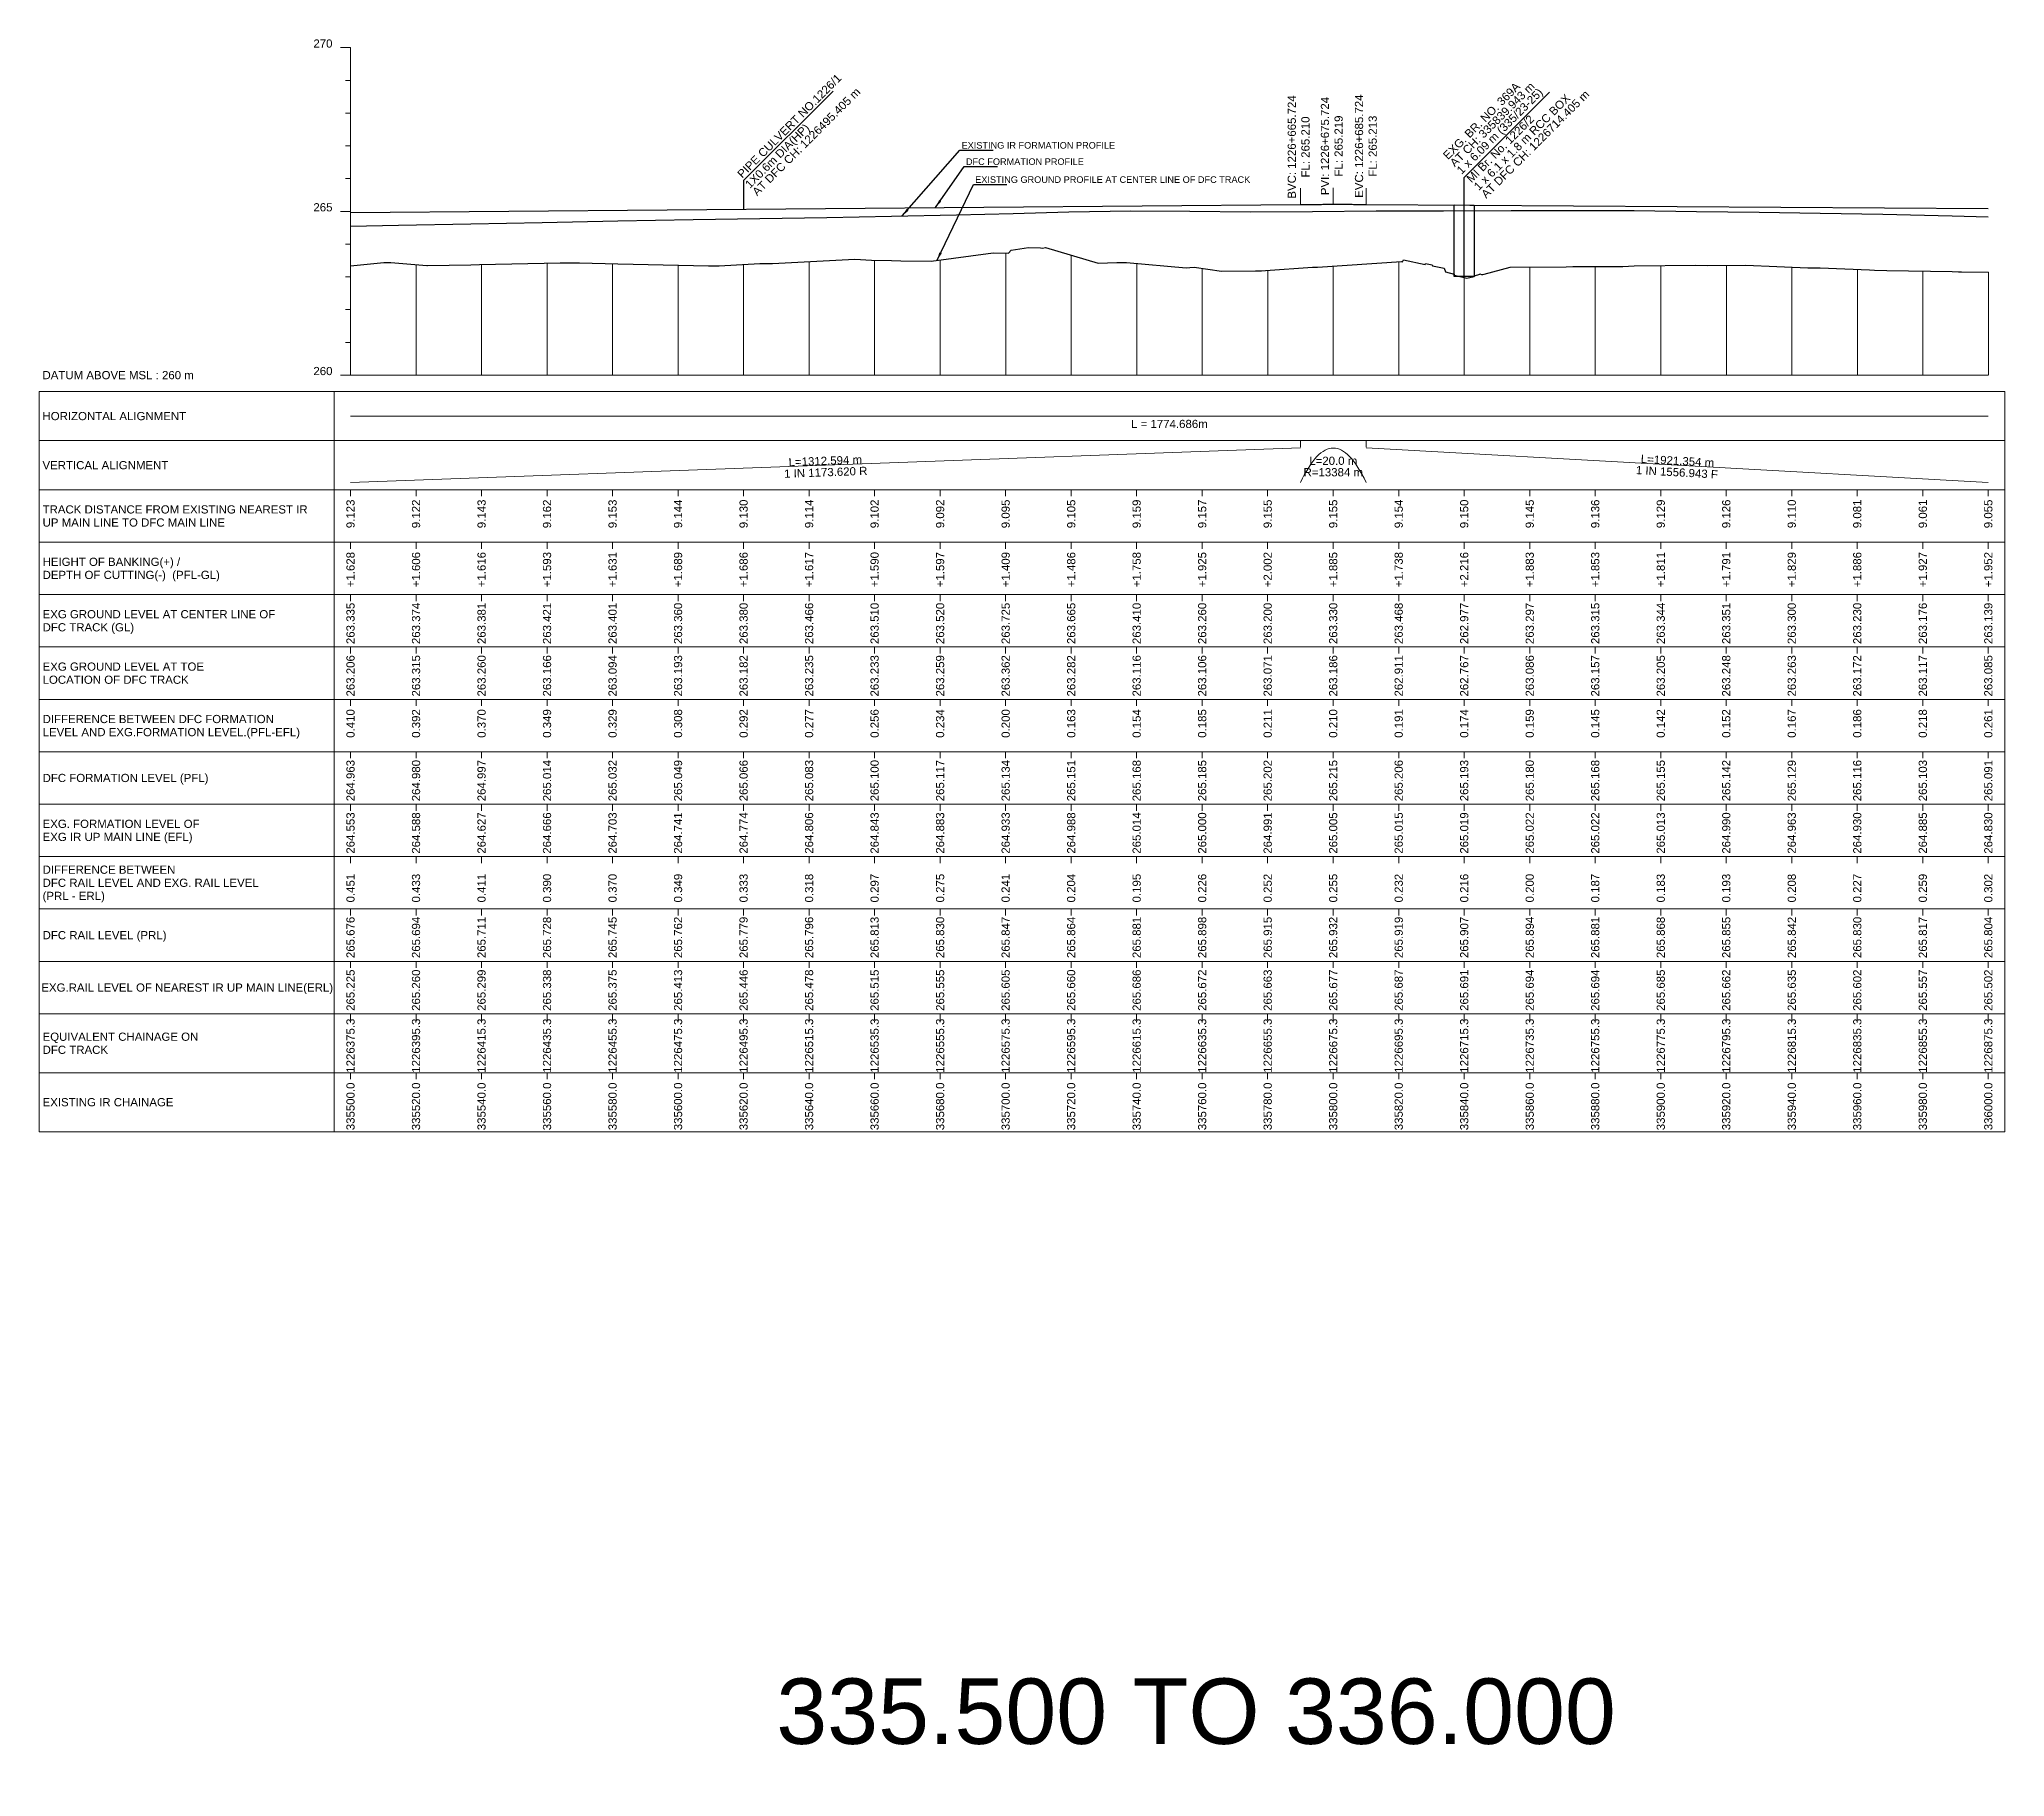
# Model space of a CAD drawing. Header units: metres. Extents: x 30905 to 43495, y -2428 to -1873.
# Drawn here: x 32905 to 33505, y -2428 to -1897 of the extents above; entities that cross this region are included whole.
import ezdxf
from ezdxf.enums import TextEntityAlignment as Align

# ---------------------------------------------------------------- set-up
doc = ezdxf.new("R2010")
doc.units = ezdxf.units.M
doc.header["$MEASUREMENT"] = 0
for name, color, linetype, lineweight in [('C-PROF-LABL-DG', 1, 'Continuous', 25), ('LS BRIDGE INDICATION', 10, 'Continuous', 30), ('LS BVC-PVI-EVC TEXT', 10, 'Continuous', 0), ('LS CUT FILL', 10, 'Continuous', 0), ('LS DATUM', 7, 'Continuous', 0), ('LS DATUM X', 7, 'Continuous', 0), ('LS DATUM Y', 7, 'Continuous', 0), ('LS DIFF. EXG.RL & PRO. RL', 10, 'Continuous', 0), ('LS DIFF. PFL & EFL', 10, 'Continuous', 0), ('LS EXG FL', 7, 'Continuous', 0), ('LS EXG GL', 7, 'Continuous', 0), ('LS EXG GL AT PRO TOE', 7, 'Continuous', 0), ('LS EXG IR CH', 7, 'Continuous', 0), ('LS EXG RL', 7, 'Continuous', 0), ('LS EXG. FL', 7, 'Continuous', 0), ('LS EXG. GL', 7, 'Continuous', 0), ('LS EXG. GL AT PRO. TOE', 7, 'Continuous', 0), ('LS EXG. IR CH', 7, 'Continuous', 0), ('LS EXG. RL', 7, 'Continuous', 0), ('LS FRAME', 7, 'Continuous', 0), ('LS HORIZONTAL ALIGNMENT', 10, 'Continuous', 0), ('LS PFL-EFL', 10, 'Continuous', 0), ('LS PRL-ERL', 10, 'Continuous', 0), ('LS PRO FL', 10, 'Continuous', 0), ('LS PRO. CUT & FILL', 10, 'Continuous', 0), ('LS PRO. DFCC CH', 10, 'Continuous', 0), ('LS PRO. FL', 10, 'Continuous', 0), ('LS PRO. RL', 10, 'Continuous', 0), ('LS PROFILE EXG FL', 7, 'Continuous', 25), ('LS PROFILE EXG GL', 7, 'Continuous', 30), ('LS PROFILE PRO FL', 1, 'Continuous', 30), ('LS TICKS', 7, 'Continuous', 0), ('LS TRACK CENTER', 10, 'Continuous', 0), ("LS TRACK CENTER's", 10, 'Continuous', 0), ('LS VERTICAL ALIGNMENT', 10, 'Continuous', 0), ('Profile Grid', 7, 'Continuous', 0)]:
    doc.layers.add(name, color=color, linetype=linetype, lineweight=lineweight)
for name, color, linetype in [("LS BRIDGE'S", 7, 'Continuous'), ('LS DRAIN CULVERT', 10, 'Continuous'), ('ref text', 3, 'Continuous')]:
    doc.layers.add(name, color=color, linetype=linetype)
doc.styles.add('Arial', font='arial.ttf')
doc.styles.get("Standard").update_dxf_attribs({"font": 'arial.ttf'})
doc.styles.add('Style-Arial', font='arial.ttf')
doc.styles.add('StyleArial', font='arial.ttf')
doc.dimstyles.get("Standard").update_dxf_attribs({"dimtxt": 5, "dimasz": 0.18, "dimexe": 0.18, "dimexo": 0.0625, "dimgap": 0.09, "dimtad": 0, "dimtih": 1, "dimtoh": 1, "dimdec": 4, "dimzin": 0, "dimdsep": 46, "dimtxsty": 'Standard', "dimcen": 0.09, "dimadec": 0, "dimazin": 0, "dimtfac": 1, "dimtdec": 4, "dimtofl": 0, "dimtmove": 0, "dimatfit": 3, "dimfxl": 1, "dimtolj": 1, "dimtzin": 0, "dimarcsym": 0})

msp = doc.modelspace()

# ---------------------------------------------------------------- texts
at = {"layer": 'C-PROF-LABL-DG', "color": 1, "linetype": 'Continuous', "lineweight": 25, "char_height": 2.5, "attachment_point": 5, "rotation": 90, "style": 'Arial'}
for s, insert in [('BVC: 1226+665.724\\PFL: 265.210', (33289.46, -1930.34)), ('PVI: 1226+675.724\\PFL: 265.219', (33299.59, -1930.05)), ('EVC: 1226+685.724\\PFL: 265.213', (33309.99, -1930.08))]:
    msp.add_mtext(s, dxfattribs=dict(at, insert=insert))
at = {"layer": "LS BRIDGE'S"}
for s, p in [('EXG. BR. NO. 369A', (33335.03, -1934.35)), ('AT CH: 335839.943 m', (33337.13, -1936.61)), ('1 x 6.09 m (335/23-25)', (33339.22, -1938.87))]:
    msp.add_text(s, height=2.5, rotation=44.92801, dxfattribs=at).set_placement(p)
at = {"layer": "LS BRIDGE'S", "color": 10}
for s, p in [('AT DFC CH: 1226714.405 m', (33346.71, -1946.18)), ('1 x 6.1 x 1.8 m RCC BOX', (33344.45, -1943.81)), ('MI Br. No. 1226/2', (33342.19, -1941.43))]:
    msp.add_text(s, height=2.5, rotation=44.92801, dxfattribs=at).set_placement(p)
at = {"layer": 'LS CUT FILL', "lineweight": 0, "style": 'Style-Arial'}
for s, p in [('+1.628', (33000, -2054)), ('+1.606', (33020.01, -2054)), ('+1.616', (33040.01, -2054)), ('+1.593', (33060, -2054)), ('+1.631', (33080, -2054)), ('+1.689', (33100, -2054)), ('+1.686', (33120, -2054)), ('+1.617', (33140, -2054)), ('+1.590', (33160, -2054)), ('+1.597', (33180, -2054)), ('+1.409', (33200.01, -2054)), ('+1.486', (33220.03, -2054)), ('+1.758', (33240, -2054)), ('+1.925', (33260, -2054)), ('+2.002', (33280, -2054)), ('+1.885', (33300, -2054)), ('+1.738', (33320, -2054)), ('+2.216', (33340, -2054)), ('+1.883', (33360, -2054)), ('+1.853', (33380, -2054)), ('+1.811', (33400, -2054)), ('+1.791', (33420, -2054)), ('+1.829', (33439.99, -2054)), ('+1.886', (33459.99, -2054)), ('+1.927', (33480, -2054)), ('+1.952', (33500, -2054))]:
    msp.add_text(s, height=2.5, rotation=90, dxfattribs=at).set_placement(p, align=Align.MIDDLE_RIGHT)
at = {"layer": 'LS DATUM', "color": 7, "style": 'StyleArial'}
msp.add_text('DATUM ABOVE MSL : 260 m', height=2.5, rotation=0.00003, dxfattribs=at).set_placement((32905.97, -2000), align=Align.MIDDLE_LEFT)
at = {"layer": 'LS DATUM Y', "color": 7, "lineweight": 0, "style": 'Style-Arial'}
for s, p in [('270', (32994.5, -1900)), ('270', (32994.5, -1900)), ('265', (32994.5, -1950)), ('260', (32994.5, -2000))]:
    msp.add_text(s, height=2.5, dxfattribs=at).set_placement(p, align=Align.RIGHT)
at = {"layer": 'LS DIFF. EXG.RL & PRO. RL', "color": 10, "style": 'StyleArial'}
for s, p in [('DIFFERENCE BETWEEN ', (32906, -2151)), ('DFC RAIL LEVEL AND EXG. RAIL LEVEL ', (32906, -2155)), ('(PRL - ERL)', (32906, -2159))]:
    msp.add_text(s, height=2.5, rotation=0.00003, dxfattribs=at).set_placement(p, align=Align.MIDDLE_LEFT)
at = {"layer": 'LS DIFF. PFL & EFL', "color": 10, "style": 'StyleArial'}
for s, p in [('DIFFERENCE BETWEEN DFC FORMATION ', (32906, -2105)), ('LEVEL AND EXG.FORMATION LEVEL.(PFL-EFL)', (32906, -2109))]:
    msp.add_text(s, height=2.5, rotation=0.00003, dxfattribs=at).set_placement(p, align=Align.MIDDLE_LEFT)
at = {"layer": 'LS DRAIN CULVERT'}
for s, p in [('PIPE CULVERT NO.1226/1', (33119.61, -1940.01)), ('AT DFC CH: 1226495.405 m', (33124.16, -1945.44)), ('1X0.6m DIA(HP)', (33121.96, -1943.15))]:
    msp.add_text(s, height=2.5, rotation=44.95988, dxfattribs=at).set_placement(p)
at = {"layer": 'LS EXG FL', "style": 'StyleArial'}
for s, p in [('EXG. FORMATION LEVEL OF', (32906, -2137)), ('EXG IR UP MAIN LINE (EFL)', (32906, -2141))]:
    msp.add_text(s, height=2.5, rotation=0.00003, dxfattribs=at).set_placement(p, align=Align.MIDDLE_LEFT)
at = {"layer": 'LS EXG GL', "lineweight": 0, "style": 'Style-Arial'}
for s, p in [('263.335', (33000, -2069.5)), ('263.374', (33020.01, -2069.5)), ('263.381', (33040.01, -2069.5)), ('263.421', (33060, -2069.5)), ('263.401', (33080, -2069.5)), ('263.360', (33100, -2069.5)), ('263.380', (33120, -2069.5)), ('263.466', (33140, -2069.5)), ('263.510', (33160, -2069.5)), ('263.520', (33180, -2069.5)), ('263.725', (33200.01, -2069.5)), ('263.665', (33220.03, -2069.5)), ('263.410', (33240, -2069.5)), ('263.260', (33260, -2069.5)), ('263.200', (33280, -2069.5)), ('263.330', (33300, -2069.5)), ('263.468', (33320, -2069.5)), ('262.977', (33340, -2069.5)), ('263.297', (33360, -2069.5)), ('263.315', (33380, -2069.5)), ('263.344', (33400, -2069.5)), ('263.351', (33420, -2069.5)), ('263.300', (33439.99, -2069.5)), ('263.230', (33459.99, -2069.5)), ('263.176', (33480, -2069.5)), ('263.139', (33500, -2069.5))]:
    msp.add_text(s, height=2.5, rotation=90, dxfattribs=at).set_placement(p, align=Align.MIDDLE_RIGHT)
at = {"layer": 'LS EXG GL AT PRO TOE', "color": 7, "style": 'StyleArial'}
for s, p in [('EXG GROUND LEVEL AT TOE', (32906, -2089)), ('LOCATION OF DFC TRACK', (32906, -2093))]:
    msp.add_text(s, height=2.5, rotation=0.00003, dxfattribs=at).set_placement(p, align=Align.MIDDLE_LEFT)
at = {"layer": 'LS EXG IR CH', "style": 'Style-Arial'}
for s, p in [('335500.0', (33000, -2216)), ('335520.0', (33020, -2216)), ('335540.0', (33040, -2216)), ('335560.0', (33060, -2216)), ('335580.0', (33080, -2216)), ('335600.0', (33100, -2216)), ('335620.0', (33120, -2216)), ('335640.0', (33140, -2216)), ('335660.0', (33160, -2216)), ('335680.0', (33180, -2216)), ('335700.0', (33200, -2216)), ('335720.0', (33220, -2216)), ('335740.0', (33240, -2216)), ('335760.0', (33260, -2216)), ('335780.0', (33280, -2216)), ('335800.0', (33300, -2216)), ('335820.0', (33320, -2216)), ('335840.0', (33340, -2216)), ('335860.0', (33360, -2216)), ('335880.0', (33380, -2216)), ('335900.0', (33400, -2216)), ('335920.0', (33420, -2216)), ('335940.0', (33440, -2216)), ('335960.0', (33460, -2216)), ('335980.0', (33480, -2216)), ('336000.0', (33500, -2216))]:
    msp.add_text(s, height=2.5, rotation=90, dxfattribs=at).set_placement(p, align=Align.MIDDLE_RIGHT)
at = {"layer": 'LS EXG RL', "style": 'Style-Arial'}
for s, p in [('265.225', (33000, -2181.5)), ('265.260', (33020, -2181.5)), ('265.299', (33040, -2181.5)), ('265.338', (33060, -2181.5)), ('265.375', (33080, -2181.5)), ('265.413', (33100, -2181.5)), ('265.446', (33120, -2181.5)), ('265.478', (33140, -2181.5)), ('265.515', (33160, -2181.5)), ('265.555', (33180, -2181.5)), ('265.605', (33200, -2181.5)), ('265.660', (33220, -2181.5)), ('265.686', (33240, -2181.5)), ('265.672', (33260, -2181.5)), ('265.663', (33280, -2181.5)), ('265.677', (33300, -2181.5)), ('265.687', (33320, -2181.5)), ('265.691', (33340, -2181.5)), ('265.694', (33360, -2181.5)), ('265.694', (33380, -2181.5)), ('265.685', (33400, -2181.5)), ('265.662', (33420, -2181.5)), ('265.635', (33440, -2181.5)), ('265.602', (33460, -2181.5)), ('265.557', (33480, -2181.5)), ('265.502', (33500, -2181.5))]:
    msp.add_text(s, height=2.5, rotation=90, dxfattribs=at).set_placement(p, align=Align.MIDDLE_RIGHT)
at = {"layer": 'LS EXG. FL'}
for s, p in [('264.553', (33000, -2133.5)), ('264.588', (33020.01, -2133.5)), ('264.627', (33040.01, -2133.5)), ('264.666', (33060, -2133.5)), ('264.703', (33080, -2133.5)), ('264.741', (33100, -2133.5)), ('264.774', (33120, -2133.5)), ('264.806', (33140, -2133.5)), ('264.843', (33160, -2133.5)), ('264.883', (33180, -2133.5)), ('264.933', (33200.01, -2133.5)), ('264.988', (33220.03, -2133.5)), ('265.014', (33240, -2133.5)), ('265.000', (33260, -2133.5)), ('264.991', (33280, -2133.5)), ('265.005', (33300, -2133.5)), ('265.015', (33320, -2133.5)), ('265.019', (33340, -2133.5)), ('265.022', (33360, -2133.5)), ('265.022', (33380, -2133.5)), ('265.013', (33400, -2133.5)), ('264.990', (33420, -2133.5)), ('264.963', (33439.99, -2133.5)), ('264.930', (33459.99, -2133.5)), ('264.885', (33480, -2133.5)), ('264.830', (33500, -2133.5))]:
    msp.add_text(s, height=2.5, rotation=90, dxfattribs=at).set_placement(p, align=Align.MIDDLE_RIGHT)
at = {"layer": 'LS EXG. GL', "color": 7, "style": 'StyleArial'}
for s, p in [('EXG GROUND LEVEL AT CENTER LINE OF ', (32906, -2073)), ('DFC TRACK (GL)', (32906, -2077))]:
    msp.add_text(s, height=2.5, rotation=0.00003, dxfattribs=at).set_placement(p, align=Align.MIDDLE_LEFT)
at = {"layer": 'LS EXG. GL AT PRO. TOE'}
for s, p in [('263.206', (33000, -2085.5)), ('263.315', (33020.01, -2085.5)), ('263.260', (33040.01, -2085.5)), ('263.166', (33060, -2085.5)), ('263.094', (33080, -2085.5)), ('263.193', (33100, -2085.5)), ('263.182', (33120, -2085.5)), ('263.235', (33140, -2085.5)), ('263.233', (33160, -2085.5)), ('263.259', (33180, -2085.5)), ('263.362', (33200.01, -2085.5)), ('263.282', (33220.03, -2085.5)), ('263.116', (33240, -2085.5)), ('263.106', (33260, -2085.5)), ('263.071', (33280, -2085.5)), ('263.186', (33300, -2085.5)), ('262.911', (33320, -2085.5)), ('262.767', (33340, -2085.5)), ('263.086', (33360, -2085.5)), ('263.157', (33380, -2085.5)), ('263.205', (33400, -2085.5)), ('263.248', (33420, -2085.5)), ('263.263', (33439.99, -2085.5)), ('263.172', (33459.99, -2085.5)), ('263.117', (33480, -2085.5)), ('263.085', (33500, -2085.5))]:
    msp.add_text(s, height=2.5, rotation=90, dxfattribs=at).set_placement(p, align=Align.MIDDLE_RIGHT)
at = {"layer": 'LS EXG. IR CH', "style": 'StyleArial'}
msp.add_text('EXISTING IR CHAINAGE', height=2.5, rotation=0.00003, dxfattribs=at).set_placement((32906, -2222), align=Align.MIDDLE_LEFT)
at = {"layer": 'LS EXG. RL', "style": 'StyleArial'}
msp.add_text('EXG.RAIL LEVEL OF NEAREST IR UP MAIN LINE(ERL)', height=2.5, rotation=0.00003, dxfattribs=at).set_placement((32905.61, -2187), align=Align.MIDDLE_LEFT)
at = {"layer": 'LS HORIZONTAL ALIGNMENT', "style": 'StyleArial'}
msp.add_text('HORIZONTAL ALIGNMENT', height=2.5, rotation=0.00003, dxfattribs=at).set_placement((32905.97, -2012.5), align=Align.MIDDLE_LEFT)
at = {"layer": 'LS HORIZONTAL ALIGNMENT', "lineweight": 0, "insert": (33250, -2014.92), "char_height": 2.5, "attachment_point": 5, "line_spacing_factor": 0.6, "style": 'Style-Arial'}
msp.add_mtext('L = 1774.686m', dxfattribs=at)
at = {"layer": 'LS PFL-EFL'}
for s, p in [('0.410', (33000, -2102)), ('0.392', (33020.01, -2102)), ('0.370', (33040.01, -2102)), ('0.349', (33060, -2102)), ('0.329', (33080, -2102)), ('0.308', (33100, -2102)), ('0.292', (33120, -2102)), ('0.277', (33140, -2102)), ('0.256', (33160, -2102)), ('0.234', (33180, -2102)), ('0.200', (33200.01, -2102)), ('0.163', (33220.03, -2102)), ('0.154', (33240, -2102)), ('0.185', (33260, -2102)), ('0.211', (33280, -2102)), ('0.210', (33300, -2102)), ('0.191', (33320, -2102)), ('0.174', (33340, -2102)), ('0.159', (33360, -2102)), ('0.145', (33380, -2102)), ('0.142', (33400, -2102)), ('0.152', (33420, -2102)), ('0.167', (33439.99, -2102)), ('0.186', (33459.99, -2102)), ('0.218', (33480, -2102)), ('0.261', (33500, -2102))]:
    msp.add_text(s, height=2.5, rotation=90, dxfattribs=at).set_placement(p, align=Align.MIDDLE_RIGHT)
at = {"layer": 'LS PRL-ERL'}
for s, p in [('0.451', (33001.25, -2161)), ('0.433', (33021.25, -2161)), ('0.411', (33041.25, -2161)), ('0.390', (33061.25, -2161)), ('0.370', (33081.25, -2161)), ('0.349', (33101.25, -2161)), ('0.333', (33121.25, -2161)), ('0.318', (33141.25, -2161)), ('0.297', (33161.25, -2161)), ('0.275', (33181.25, -2161)), ('0.241', (33201.25, -2161)), ('0.204', (33221.25, -2161)), ('0.195', (33241.25, -2161)), ('0.226', (33261.25, -2161)), ('0.252', (33281.25, -2161)), ('0.255', (33301.25, -2161)), ('0.232', (33321.25, -2161)), ('0.216', (33341.25, -2161)), ('0.200', (33361.25, -2161)), ('0.187', (33381.25, -2161)), ('0.183', (33401.25, -2161)), ('0.193', (33421.25, -2161)), ('0.208', (33441.25, -2161)), ('0.227', (33461.25, -2161)), ('0.259', (33481.25, -2161)), ('0.302', (33501.25, -2161))]:
    msp.add_text(s, height=2.5, rotation=90, dxfattribs=at).set_placement(p)
at = {"layer": 'LS PRO FL', "lineweight": 0, "style": 'Style-Arial'}
for s, p in [('264.963', (33000, -2117.5)), ('264.980', (33020.01, -2117.5)), ('264.997', (33040.01, -2117.5)), ('265.014', (33060, -2117.5)), ('265.032', (33080, -2117.5)), ('265.049', (33100, -2117.5)), ('265.066', (33120, -2117.5)), ('265.083', (33140, -2117.5)), ('265.100', (33160, -2117.5)), ('265.117', (33180, -2117.5)), ('265.134', (33200.01, -2117.5)), ('265.151', (33220.03, -2117.5)), ('265.168', (33240, -2117.5)), ('265.185', (33260, -2117.5)), ('265.202', (33280, -2117.5)), ('265.215', (33300, -2117.5)), ('265.206', (33320, -2117.5)), ('265.193', (33340, -2117.5)), ('265.180', (33360, -2117.5)), ('265.168', (33380, -2117.5)), ('265.155', (33400, -2117.5)), ('265.142', (33420, -2117.5)), ('265.129', (33439.99, -2117.5)), ('265.116', (33459.99, -2117.5)), ('265.103', (33480, -2117.5)), ('265.091', (33500, -2117.5))]:
    msp.add_text(s, height=2.5, rotation=90, dxfattribs=at).set_placement(p, align=Align.MIDDLE_RIGHT)
at = {"layer": 'LS PRO. CUT & FILL', "color": 10, "style": 'StyleArial'}
for s, p in [('HEIGHT OF BANKING(+) /', (32906, -2057)), ('DEPTH OF CUTTING(-)  (PFL-GL)', (32906, -2061))]:
    msp.add_text(s, height=2.5, rotation=0.00003, dxfattribs=at).set_placement(p, align=Align.MIDDLE_LEFT)
at = {"layer": 'LS PRO. DFCC CH', "color": 10, "style": 'Style-Arial'}
for s, p in [('EQUIVALENT CHAINAGE ON ', (32906, -2202)), ('DFC TRACK', (32906, -2206))]:
    msp.add_text(s, height=2.5, rotation=0.00003, dxfattribs=at).set_placement(p, align=Align.MIDDLE_LEFT)
at = {"layer": 'LS PRO. DFCC CH'}
for s, p in [('1226375.3', (33001.25, -2213)), ('1226395.3', (33021.25, -2213)), ('1226415.3', (33041.25, -2213)), ('1226435.3', (33061.25, -2213)), ('1226455.3', (33081.25, -2213)), ('1226475.3', (33101.25, -2213)), ('1226495.3', (33121.25, -2213)), ('1226515.3', (33141.25, -2213)), ('1226535.3', (33161.25, -2213)), ('1226555.3', (33181.25, -2213)), ('1226575.3', (33201.25, -2213)), ('1226595.3', (33221.25, -2213)), ('1226615.3', (33241.25, -2213)), ('1226635.3', (33261.25, -2213)), ('1226655.3', (33281.25, -2213)), ('1226675.3', (33301.25, -2213)), ('1226695.3', (33321.25, -2213)), ('1226715.3', (33341.25, -2213)), ('1226735.3', (33361.25, -2213)), ('1226755.3', (33381.25, -2213)), ('1226775.3', (33401.25, -2213)), ('1226795.3', (33421.25, -2213)), ('1226815.3', (33441.25, -2213)), ('1226835.3', (33461.25, -2213)), ('1226855.3', (33481.25, -2213)), ('1226875.3', (33501.25, -2213))]:
    msp.add_text(s, height=2.5, rotation=90, dxfattribs=at).set_placement(p)
at = {"layer": 'LS PRO. FL', "color": 10, "style": 'StyleArial'}
msp.add_text('DFC FORMATION LEVEL (PFL) ', height=2.5, rotation=0.00003, dxfattribs=at).set_placement((32906, -2123), align=Align.MIDDLE_LEFT)
at = {"layer": 'LS PRO. RL'}
for s, p in [('265.676', (33001.25, -2178)), ('265.694', (33021.25, -2178)), ('265.711', (33041.25, -2178)), ('265.728', (33061.25, -2178)), ('265.745', (33081.25, -2178)), ('265.762', (33101.25, -2178)), ('265.779', (33121.25, -2178)), ('265.796', (33141.25, -2178)), ('265.813', (33161.25, -2178)), ('265.830', (33181.25, -2178)), ('265.847', (33201.25, -2178)), ('265.864', (33221.25, -2178)), ('265.881', (33241.25, -2178)), ('265.898', (33261.25, -2178)), ('265.915', (33281.25, -2178)), ('265.932', (33301.25, -2178)), ('265.919', (33321.25, -2178)), ('265.907', (33341.25, -2178)), ('265.894', (33361.25, -2178)), ('265.881', (33381.25, -2178)), ('265.868', (33401.25, -2178)), ('265.855', (33421.25, -2178)), ('265.842', (33441.25, -2178)), ('265.830', (33461.25, -2178)), ('265.817', (33481.25, -2178)), ('265.804', (33501.25, -2178))]:
    msp.add_text(s, height=2.5, rotation=90, dxfattribs=at).set_placement(p)
at = {"layer": 'LS PRO. RL', "color": 10, "style": 'StyleArial'}
msp.add_text('DFC RAIL LEVEL (PRL)', height=2.5, rotation=0.00003, dxfattribs=at).set_placement((32906, -2171), align=Align.MIDDLE_LEFT)
at = {"layer": 'LS PROFILE EXG FL', "color": 7, "linetype": 'Continuous', "lineweight": 0, "style": 'Style-Arial'}
msp.add_text('EXISTING IR FORMATION PROFILE', height=2, dxfattribs=at).set_placement((33186.56, -1930.84))
at = {"layer": 'LS PROFILE EXG GL', "color": 7, "lineweight": 0, "style": 'Style-Arial'}
msp.add_text('EXISTING GROUND PROFILE AT CENTER LINE OF DFC TRACK', height=2, dxfattribs=at).set_placement((33190.71, -1941.3, 0))
at = {"layer": 'LS PROFILE PRO FL', "style": 'Style-Arial'}
msp.add_text(' DFC FORMATION PROFILE', height=2, dxfattribs=at).set_placement((33187.11, -1935.82, 0))
at = {"layer": 'LS TRACK CENTER'}
for s, p in [('9.123', (33000, -2038)), ('9.122', (33020.01, -2038)), ('9.143', (33040.01, -2038)), ('9.162', (33060, -2038)), ('9.153', (33080, -2038)), ('9.144', (33100, -2038)), ('9.130', (33120, -2038)), ('9.114', (33140, -2038)), ('9.102', (33160, -2038)), ('9.092', (33180, -2038)), ('9.095', (33200.01, -2038)), ('9.105', (33220.03, -2038)), ('9.159', (33240, -2038)), ('9.157', (33260, -2038)), ('9.155', (33280, -2038)), ('9.155', (33300, -2038)), ('9.154', (33320, -2038)), ('9.150', (33340, -2038)), ('9.145', (33360, -2038)), ('9.136', (33380, -2038)), ('9.129', (33400, -2038)), ('9.126', (33420, -2038)), ('9.110', (33439.99, -2038)), ('9.081', (33459.99, -2038)), ('9.061', (33480, -2038)), ('9.055', (33500, -2038))]:
    msp.add_text(s, height=2.5, rotation=90, dxfattribs=at).set_placement(p, align=Align.MIDDLE_RIGHT)
at = {"layer": "LS TRACK CENTER's", "color": 10, "style": 'StyleArial'}
for s, p in [('TRACK DISTANCE FROM EXISTING NEAREST IR ', (32906, -2041)), ('UP MAIN LINE TO DFC MAIN LINE', (32906, -2045))]:
    msp.add_text(s, height=2.5, rotation=0.00003, dxfattribs=at).set_placement(p, align=Align.MIDDLE_LEFT)
at = {"layer": 'LS VERTICAL ALIGNMENT', "style": 'StyleArial'}
msp.add_text('VERTICAL ALIGNMENT', height=2.5, rotation=0.00003, dxfattribs=at).set_placement((32905.97, -2027.5), align=Align.MIDDLE_LEFT)
at = {"layer": 'LS VERTICAL ALIGNMENT', "lineweight": 0, "char_height": 2.5, "attachment_point": 5, "line_spacing_factor": 0.84, "style": 'Style-Arial'}
for s, insert, rotation in [('L=1312.594 m\\P1 IN 1173.620 R', (33145.02, -2027.92), 2.07337), ('L=1921.354 m\\P1 IN 1556.943 F', (33405.02, -2027.92), 356.83641)]:
    msp.add_mtext(s, dxfattribs=dict(at, insert=insert, rotation=rotation))
at = {"layer": 'LS VERTICAL ALIGNMENT', "lineweight": 0, "insert": (33300.03, -2027.92), "char_height": 2.5, "attachment_point": 5, "line_spacing_factor": 0.84, "style": 'Style-Arial'}
msp.add_mtext('L=20.0 m\\PR=13384 m', dxfattribs=at)
at = {"layer": 'ref text', "color": 3, "insert": (33130, -2418.23), "char_height": 20, "width": 256.3165, "attachment_point": 7, "bg_fill": 3, "box_fill_scale": 1.5, "bg_fill_color": 256, "bg_fill_transparency": 0}
msp.add_mtext('335.500 TO 336.000', dxfattribs=at)

# ---------------------------------------------------------------- linework, layer by layer
at = {"layer": 'LS BRIDGE INDICATION'}
msp.add_lwpolyline([(33336.9, -1948.05), (33343, -1948.09), (33343, -1969.91), (33336.9, -1969.91)], close=True, dxfattribs=at)
at = {"layer": "LS BRIDGE'S"}
msp.add_lwpolyline([(33339.95, -1970.21), (33339.95, -1939.68), (33366.05, -1913.58)], dxfattribs=at)
at = {"layer": 'LS BVC-PVI-EVC TEXT'}
for p, q in [((33290.03, -1947.9), (33290.03, -1942.9)), ((33300.03, -1947.81), (33300.03, -1942.81)), ((33310.03, -1947.87), (33310.03, -1942.87))]:
    msp.add_line(p, q, dxfattribs=at)
at = {"layer": 'LS DATUM X', "color": 7, "linetype": 'Continuous', "lineweight": 0}
msp.add_line((33000, -2000), (33500, -2000), dxfattribs=at)
at = {"layer": 'LS DATUM Y', "color": 7, "linetype": 'Continuous', "lineweight": 0}
for p, q in [((32997, -1900), (33000, -1900)), ((32997, -1900), (33000, -1900)), ((33000, -2000), (33000, -1900)), ((32998.5, -1910), (33000, -1910)), ((32998.5, -1920), (33000, -1920)), ((32998.5, -1930), (33000, -1930)), ((32998.5, -1940), (33000, -1940)), ((32997, -1950), (33000, -1950)), ((32998.5, -1960), (33000, -1960)), ((32998.5, -1970), (33000, -1970)), ((32998.5, -1980), (33000, -1980)), ((32998.5, -1990), (33000, -1990)), ((32997, -2000), (33000, -2000))]:
    msp.add_line(p, q, dxfattribs=at)
at = {"layer": 'LS DRAIN CULVERT'}
msp.add_lwpolyline([(33147.33, -1913.28), (33120, -1940.61), (33120, -1949.34)], dxfattribs=at)
at = {"layer": 'LS FRAME'}
for points in [[(32995, -2231), (32905, -2231), (32905, -2005)], [(32905, -2005), (32995, -2005)], [(32995, -2020), (32905, -2020)], [(32995, -2035), (32905, -2035)], [(32995, -2051), (32905, -2051)], [(32905, -2051), (32995, -2051)], [(32995, -2067), (32905, -2067)], [(32905, -2067), (32995, -2067)], [(32995, -2083), (32905, -2083)], [(32905, -2083), (32995, -2083)], [(32995, -2099), (32905, -2099)], [(32995, -2115), (32905, -2115)], [(32905, -2115), (32995, -2115)], [(32995, -2131), (32905, -2131)], [(32905, -2131), (32995, -2131)], [(32995, -2147), (32905, -2147)], [(32905, -2147), (32995, -2147)], [(32995, -2163), (32905, -2163)], [(32905, -2163), (32995, -2163)], [(32995, -2179), (32905, -2179)], [(32995, -2195), (32905, -2195)], [(32995, -2213), (32905, -2213)]]:
    msp.add_lwpolyline(points, dxfattribs=at)
at = {"layer": 'LS FRAME', "color": 7, "linetype": 'Continuous', "lineweight": 0, "flags": 128}
for points in [[(32995, -2020), (33505, -2020), (33505, -2005), (32995, -2005), (32995, -2020)], [(32995, -2035), (33505, -2035), (33505, -2020), (32995, -2020), (32995, -2035)], [(32995, -2051), (33505, -2051), (33505, -2035), (32995, -2035), (32995, -2051)], [(32995, -2067), (33505, -2067), (33505, -2051), (32995, -2051), (32995, -2067)], [(32995, -2083), (33505, -2083), (33505, -2067), (32995, -2067), (32995, -2083)], [(32995, -2099), (33505, -2099), (33505, -2083), (32995, -2083), (32995, -2099)], [(32995, -2115), (33505, -2115), (33505, -2099), (32995, -2099), (32995, -2115)], [(32995, -2131), (33505, -2131), (33505, -2115), (32995, -2115), (32995, -2131)], [(32995, -2147), (33505, -2147), (33505, -2131), (32995, -2131), (32995, -2147)], [(32995, -2163), (33505, -2163), (33505, -2147), (32995, -2147), (32995, -2163)], [(32995, -2179), (33505, -2179), (33505, -2163), (32995, -2163), (32995, -2179)], [(32995, -2195), (33505, -2195), (33505, -2179), (32995, -2179), (32995, -2195)], [(32995, -2213), (33505, -2213), (33505, -2195), (32995, -2195), (32995, -2213)], [(32995, -2231), (33505, -2231), (33505, -2213), (32995, -2213), (32995, -2231)]]:
    msp.add_lwpolyline(points, close=True, dxfattribs=at)
at = {"layer": 'LS FRAME', "color": 7, "linetype": 'Continuous', "lineweight": 0}
msp.add_3dface([(32995, -2099), (32915, -2099), (32915, -2099)], dxfattribs=at)
at = {"layer": 'LS HORIZONTAL ALIGNMENT', "lineweight": 0, "flags": 128}
msp.add_lwpolyline([(33000, -2012.5), (33500, -2012.5)], dxfattribs=at)
at = {"layer": 'LS PROFILE EXG FL'}
msp.add_lwpolyline([(33000, -1954.47), (33014.65, -1954.22), (33036.72, -1953.79), (33058.49, -1953.37), (33081.57, -1952.94), (33104.66, -1952.5), (33124.94, -1952.18), (33145.4, -1951.85), (33165.19, -1951.46), (33185.05, -1951.07), (33202.31, -1950.6), (33219.32, -1950.13), (33238.2, -1949.85), (33256.25, -1949.96), (33274.69, -1950.13), (33293.71, -1949.99), (33313.15, -1949.86), (33333.73, -1949.82), (33354.34, -1949.78), (33391.84, -1949.77), (33410.96, -1949.99), (33430, -1950.21), (33448.68, -1950.51), (33467.8, -1950.82), (33488.97, -1951.38), (33500, -1951.7)], dxfattribs=at)
at = {"layer": 'LS PROFILE EXG GL', "flags": 128}
msp.add_lwpolyline([(33000, -1966.65), (33010.15, -1965.6), (33012.27, -1965.58), (33012.27, -1965.58), (33023.26, -1966.54), (33023.5, -1966.53), (33036.73, -1966.29), (33039.43, -1966.21), (33063.96, -1965.72), (33069.9, -1965.76), (33081.58, -1966.03), (33086.27, -1966.07), (33109.34, -1966.62), (33112.53, -1966.6), (33124.95, -1965.94), (33128.83, -1965.9), (33153.93, -1964.63), (33159.01, -1964.88), (33165.2, -1964.98), (33167.99, -1965.11), (33177.27, -1965.16), (33196.25, -1962.64), (33200.84, -1962.77), (33201.68, -1961.8), (33206.95, -1961.07), (33210.65, -1961.18), (33211.24, -1961.22), (33212.22, -1961.04), (33228.29, -1965.8), (33233.98, -1965.65), (33236.92, -1965.63), (33255.08, -1967.25), (33256.26, -1967.16), (33257.55, -1967.06), (33265.87, -1968.21), (33265.87, -1968.21), (33276.29, -1968.12), (33278.08, -1968.18), (33279.32, -1968.04), (33293.69, -1967.07), (33295.26, -1967.02), (33320.83, -1965.26), (33321.21, -1965.45), (33321.49, -1964.78), (33328.08, -1966.2), (33328.14, -1965.89), (33330.18, -1966.29), (33330.33, -1966.61), (33333.89, -1967.36), (33334.25, -1968.46), (33336.93, -1969.15), (33336.94, -1969.25), (33337.03, -1969.44), (33340.76, -1970.43), (33343.01, -1969.84), (33343.13, -1969.64), (33344.79, -1969.19), (33344.82, -1969.04), (33345.32, -1969.24), (33345.65, -1969.24), (33346.12, -1969.14), (33354.06, -1967.07), (33371.15, -1966.95), (33373.21, -1966.86), (33375.31, -1966.88), (33388.46, -1966.79), (33391.87, -1966.65), (33410.7, -1966.43), (33414.14, -1966.54), (33425.98, -1966.43), (33444.92, -1967.2), (33448.64, -1967.2), (33463.7, -1967.87), (33465.24, -1967.96), (33468.99, -1968.03), (33488.93, -1968.41), (33490.94, -1968.44), (33491.84, -1968.45), (33500.03, -1968.61)], dxfattribs=at)
at = {"layer": 'LS PROFILE PRO FL', "flags": 128}
msp.add_lwpolyline([(33000, -1950.37), (33290.03, -1947.9), (33290.46, -1947.89), (33290.88, -1947.89), (33291.31, -1947.88), (33291.73, -1947.88), (33292.16, -1947.88), (33292.58, -1947.88), (33293.01, -1947.87), (33293.44, -1947.87), (33293.86, -1947.87), (33294.29, -1947.87), (33294.71, -1947.86), (33295.14, -1947.86), (33295.56, -1947.86), (33295.99, -1947.86), (33296.41, -1947.86), (33296.84, -1947.85), (33297.27, -1947.85), (33297.69, -1947.85), (33298.12, -1947.85), (33298.54, -1947.85), (33298.97, -1947.85), (33299.39, -1947.85), (33299.82, -1947.85), (33300.24, -1947.85), (33300.67, -1947.85), (33301.1, -1947.85), (33301.52, -1947.85), (33301.95, -1947.85), (33302.37, -1947.85), (33302.8, -1947.85), (33303.22, -1947.85), (33303.65, -1947.85), (33304.07, -1947.85), (33304.5, -1947.85), (33304.93, -1947.85), (33305.35, -1947.85), (33305.78, -1947.85), (33306.2, -1947.86), (33306.63, -1947.86), (33307.05, -1947.86), (33307.48, -1947.86), (33307.9, -1947.86), (33308.33, -1947.86), (33308.76, -1947.87), (33309.18, -1947.87), (33309.61, -1947.87), (33310.03, -1947.87), (33500, -1949.09)], dxfattribs=at)
at = {"layer": 'LS TICKS', "color": 7, "linetype": 'Continuous', "lineweight": 0, "flags": 128}
for points in [[(33290.02, -2022), (33290.02, -2020)], [(33310.02, -2022), (33310.02, -2020)], [(33000, -2037), (33000, -2035)], [(33020.01, -2037), (33020.01, -2035)], [(33040.01, -2037), (33040.01, -2035)], [(33060, -2037), (33060, -2035)], [(33080, -2037), (33080, -2035)], [(33100, -2037), (33100, -2035)], [(33120, -2037), (33120, -2035)], [(33140, -2037), (33140, -2035)], [(33160, -2037), (33160, -2035)], [(33180, -2037), (33180, -2035)], [(33200.01, -2037), (33200.01, -2035)], [(33220.03, -2037), (33220.03, -2035)], [(33240, -2037), (33240, -2035)], [(33260, -2037), (33260, -2035)], [(33280, -2037), (33280, -2035)], [(33300, -2037), (33300, -2035)], [(33320, -2037), (33320, -2035)], [(33340, -2037), (33340, -2035)], [(33360, -2037), (33360, -2035)], [(33380, -2037), (33380, -2035)], [(33400, -2037), (33400, -2035)], [(33420, -2037), (33420, -2035)], [(33439.99, -2037), (33439.99, -2035)], [(33459.99, -2037), (33459.99, -2035)], [(33480, -2037), (33480, -2035)], [(33500, -2037), (33500, -2035)], [(33000, -2053), (33000, -2051)], [(33020.01, -2053), (33020.01, -2051)], [(33040.01, -2053), (33040.01, -2051)], [(33060, -2053), (33060, -2051)], [(33080, -2053), (33080, -2051)], [(33100, -2053), (33100, -2051)], [(33120, -2053), (33120, -2051)], [(33140, -2053), (33140, -2051)], [(33160, -2053), (33160, -2051)], [(33180, -2053), (33180, -2051)], [(33200.01, -2053), (33200.01, -2051)], [(33220.03, -2053), (33220.03, -2051)], [(33240, -2053), (33240, -2051)], [(33260, -2053), (33260, -2051)], [(33280, -2053), (33280, -2051)], [(33300, -2053), (33300, -2051)], [(33320, -2053), (33320, -2051)], [(33340, -2053), (33340, -2051)], [(33360, -2053), (33360, -2051)], [(33380, -2053), (33380, -2051)], [(33400, -2053), (33400, -2051)], [(33420, -2053), (33420, -2051)], [(33439.99, -2053), (33439.99, -2051)], [(33459.99, -2053), (33459.99, -2051)], [(33480, -2053), (33480, -2051)], [(33500, -2053), (33500, -2051)], [(33000, -2069), (33000, -2067)], [(33020.01, -2069), (33020.01, -2067)], [(33040.01, -2069), (33040.01, -2067)], [(33060, -2069), (33060, -2067)], [(33080, -2069), (33080, -2067)], [(33100, -2069), (33100, -2067)], [(33120, -2069), (33120, -2067)], [(33140, -2069), (33140, -2067)], [(33160, -2069), (33160, -2067)], [(33180, -2069), (33180, -2067)], [(33200.01, -2069), (33200.01, -2067)], [(33220.03, -2069), (33220.03, -2067)], [(33240, -2069), (33240, -2067)], [(33260, -2069), (33260, -2067)], [(33280, -2069), (33280, -2067)], [(33300, -2069), (33300, -2067)], [(33320, -2069), (33320, -2067)], [(33340, -2069), (33340, -2067)], [(33360, -2069), (33360, -2067)], [(33380, -2069), (33380, -2067)], [(33400, -2069), (33400, -2067)], [(33420, -2069), (33420, -2067)], [(33439.99, -2069), (33439.99, -2067)], [(33459.99, -2069), (33459.99, -2067)], [(33480, -2069), (33480, -2067)], [(33500, -2069), (33500, -2067)], [(33000, -2085), (33000, -2083)], [(33020.01, -2085), (33020.01, -2083)], [(33040.01, -2085), (33040.01, -2083)], [(33060, -2085), (33060, -2083)], [(33080, -2085), (33080, -2083)], [(33100, -2085), (33100, -2083)], [(33120, -2085), (33120, -2083)], [(33140, -2085), (33140, -2083)], [(33160, -2085), (33160, -2083)], [(33180, -2085), (33180, -2083)], [(33200.01, -2085), (33200.01, -2083)], [(33220.03, -2085), (33220.03, -2083)], [(33240, -2085), (33240, -2083)], [(33260, -2085), (33260, -2083)], [(33280, -2085), (33280, -2083)], [(33300, -2085), (33300, -2083)], [(33320, -2085), (33320, -2083)], [(33340, -2085), (33340, -2083)], [(33360, -2085), (33360, -2083)], [(33380, -2085), (33380, -2083)], [(33400, -2085), (33400, -2083)], [(33420, -2085), (33420, -2083)], [(33439.99, -2085), (33439.99, -2083)], [(33459.99, -2085), (33459.99, -2083)], [(33480, -2085), (33480, -2083)], [(33500, -2085), (33500, -2083)], [(33000, -2101), (33000, -2099)], [(33020.01, -2101), (33020.01, -2099)], [(33040.01, -2101), (33040.01, -2099)], [(33060, -2101), (33060, -2099)], [(33080, -2101), (33080, -2099)], [(33100, -2101), (33100, -2099)], [(33120, -2101), (33120, -2099)], [(33140, -2101), (33140, -2099)], [(33160, -2101), (33160, -2099)], [(33180, -2101), (33180, -2099)], [(33200.01, -2101), (33200.01, -2099)], [(33220.03, -2101), (33220.03, -2099)], [(33240, -2101), (33240, -2099)], [(33260, -2101), (33260, -2099)], [(33280, -2101), (33280, -2099)], [(33300, -2101), (33300, -2099)], [(33320, -2101), (33320, -2099)], [(33340, -2101), (33340, -2099)], [(33360, -2101), (33360, -2099)], [(33380, -2101), (33380, -2099)], [(33400, -2101), (33400, -2099)], [(33420, -2101), (33420, -2099)], [(33439.99, -2101), (33439.99, -2099)], [(33459.99, -2101), (33459.99, -2099)], [(33480, -2101), (33480, -2099)], [(33500, -2101), (33500, -2099)], [(33000, -2117), (33000, -2115)], [(33020.01, -2117), (33020.01, -2115)], [(33040.01, -2117), (33040.01, -2115)], [(33060, -2117), (33060, -2115)], [(33080, -2117), (33080, -2115)], [(33100, -2117), (33100, -2115)], [(33120, -2117), (33120, -2115)], [(33140, -2117), (33140, -2115)], [(33160, -2117), (33160, -2115)], [(33180, -2117), (33180, -2115)], [(33200.01, -2117), (33200.01, -2115)], [(33220.03, -2117), (33220.03, -2115)], [(33240, -2117), (33240, -2115)], [(33260, -2117), (33260, -2115)], [(33280, -2117), (33280, -2115)], [(33300, -2117), (33300, -2115)], [(33320, -2117), (33320, -2115)], [(33340, -2117), (33340, -2115)], [(33360, -2117), (33360, -2115)], [(33380, -2117), (33380, -2115)], [(33400, -2117), (33400, -2115)], [(33420, -2117), (33420, -2115)], [(33439.99, -2117), (33439.99, -2115)], [(33459.99, -2117), (33459.99, -2115)], [(33480, -2117), (33480, -2115)], [(33500, -2117), (33500, -2115)], [(33000, -2133), (33000, -2131)], [(33020.01, -2133), (33020.01, -2131)], [(33040.01, -2133), (33040.01, -2131)], [(33060, -2133), (33060, -2131)], [(33080, -2133), (33080, -2131)], [(33100, -2133), (33100, -2131)], [(33120, -2133), (33120, -2131)], [(33140, -2133), (33140, -2131)], [(33160, -2133), (33160, -2131)], [(33180, -2133), (33180, -2131)], [(33200.01, -2133), (33200.01, -2131)], [(33220.03, -2133), (33220.03, -2131)], [(33240, -2133), (33240, -2131)], [(33260, -2133), (33260, -2131)], [(33280, -2133), (33280, -2131)], [(33300, -2133), (33300, -2131)], [(33320, -2133), (33320, -2131)], [(33340, -2133), (33340, -2131)], [(33360, -2133), (33360, -2131)], [(33380, -2133), (33380, -2131)], [(33400, -2133), (33400, -2131)], [(33420, -2133), (33420, -2131)], [(33439.99, -2133), (33439.99, -2131)], [(33459.99, -2133), (33459.99, -2131)], [(33480, -2133), (33480, -2131)], [(33500, -2133), (33500, -2131)], [(33000, -2149), (33000, -2147)], [(33020.01, -2149), (33020.01, -2147)], [(33040.01, -2149), (33040.01, -2147)], [(33060, -2149), (33060, -2147)], [(33080, -2149), (33080, -2147)], [(33100, -2149), (33100, -2147)], [(33120, -2149), (33120, -2147)], [(33140, -2149), (33140, -2147)], [(33160, -2149), (33160, -2147)], [(33180, -2149), (33180, -2147)], [(33200.01, -2149), (33200.01, -2147)], [(33220.03, -2149), (33220.03, -2147)], [(33240, -2149), (33240, -2147)], [(33260, -2149), (33260, -2147)], [(33280, -2149), (33280, -2147)], [(33300, -2149), (33300, -2147)], [(33320, -2149), (33320, -2147)], [(33340, -2149), (33340, -2147)], [(33360, -2149), (33360, -2147)], [(33380, -2149), (33380, -2147)], [(33400, -2149), (33400, -2147)], [(33420, -2149), (33420, -2147)], [(33439.99, -2149), (33439.99, -2147)], [(33459.99, -2149), (33459.99, -2147)], [(33480, -2149), (33480, -2147)], [(33500, -2149), (33500, -2147)], [(33000, -2165), (33000, -2163)], [(33020.01, -2165), (33020.01, -2163)], [(33040.01, -2165), (33040.01, -2163)], [(33060, -2165), (33060, -2163)], [(33080, -2165), (33080, -2163)], [(33100, -2165), (33100, -2163)], [(33120, -2165), (33120, -2163)], [(33140, -2165), (33140, -2163)], [(33160, -2165), (33160, -2163)], [(33180, -2165), (33180, -2163)], [(33200.01, -2165), (33200.01, -2163)], [(33220.03, -2165), (33220.03, -2163)], [(33240, -2165), (33240, -2163)], [(33260, -2165), (33260, -2163)], [(33280, -2165), (33280, -2163)], [(33300, -2165), (33300, -2163)], [(33320, -2165), (33320, -2163)], [(33340, -2165), (33340, -2163)], [(33360, -2165), (33360, -2163)], [(33380, -2165), (33380, -2163)], [(33400, -2165), (33400, -2163)], [(33420, -2165), (33420, -2163)], [(33439.99, -2165), (33439.99, -2163)], [(33459.99, -2165), (33459.99, -2163)], [(33480, -2165), (33480, -2163)], [(33500, -2165), (33500, -2163)], [(33000, -2181), (33000, -2179)], [(33020.01, -2181), (33020.01, -2179)], [(33040.01, -2181), (33040.01, -2179)], [(33060, -2181), (33060, -2179)], [(33080, -2181), (33080, -2179)], [(33100, -2181), (33100, -2179)], [(33120, -2181), (33120, -2179)], [(33140, -2181), (33140, -2179)], [(33160, -2181), (33160, -2179)], [(33180, -2181), (33180, -2179)], [(33200.01, -2181), (33200.01, -2179)], [(33220.03, -2181), (33220.03, -2179)], [(33240, -2181), (33240, -2179)], [(33260, -2181), (33260, -2179)], [(33280, -2181), (33280, -2179)], [(33300, -2181), (33300, -2179)], [(33320, -2181), (33320, -2179)], [(33340, -2181), (33340, -2179)], [(33360, -2181), (33360, -2179)], [(33380, -2181), (33380, -2179)], [(33400, -2181), (33400, -2179)], [(33420, -2181), (33420, -2179)], [(33439.99, -2181), (33439.99, -2179)], [(33459.99, -2181), (33459.99, -2179)], [(33480, -2181), (33480, -2179)], [(33500, -2181), (33500, -2179)], [(33000, -2197), (33000, -2195)], [(33020.01, -2197), (33020.01, -2195)], [(33040.01, -2197), (33040.01, -2195)], [(33060, -2197), (33060, -2195)], [(33080, -2197), (33080, -2195)], [(33100, -2197), (33100, -2195)], [(33120, -2197), (33120, -2195)], [(33140, -2197), (33140, -2195)], [(33160, -2197), (33160, -2195)], [(33180, -2197), (33180, -2195)], [(33200.01, -2197), (33200.01, -2195)], [(33220.03, -2197), (33220.03, -2195)], [(33240, -2197), (33240, -2195)], [(33260, -2197), (33260, -2195)], [(33280, -2197), (33280, -2195)], [(33300, -2197), (33300, -2195)], [(33320, -2197), (33320, -2195)], [(33340, -2197), (33340, -2195)], [(33360, -2197), (33360, -2195)], [(33380, -2197), (33380, -2195)], [(33400, -2197), (33400, -2195)], [(33420, -2197), (33420, -2195)], [(33439.99, -2197), (33439.99, -2195)], [(33459.99, -2197), (33459.99, -2195)], [(33480, -2197), (33480, -2195)], [(33500, -2197), (33500, -2195)], [(33000, -2215), (33000, -2213)], [(33020.01, -2215), (33020.01, -2213)], [(33040.01, -2215), (33040.01, -2213)], [(33060, -2215), (33060, -2213)], [(33080, -2215), (33080, -2213)], [(33100, -2215), (33100, -2213)], [(33120, -2215), (33120, -2213)], [(33140, -2215), (33140, -2213)], [(33160, -2215), (33160, -2213)], [(33180, -2215), (33180, -2213)], [(33200.01, -2215), (33200.01, -2213)], [(33220.03, -2215), (33220.03, -2213)], [(33240, -2215), (33240, -2213)], [(33260, -2215), (33260, -2213)], [(33280, -2215), (33280, -2213)], [(33300, -2215), (33300, -2213)], [(33320, -2215), (33320, -2213)], [(33340, -2215), (33340, -2213)], [(33360, -2215), (33360, -2213)], [(33380, -2215), (33380, -2213)], [(33400, -2215), (33400, -2213)], [(33420, -2215), (33420, -2213)], [(33439.99, -2215), (33439.99, -2213)], [(33459.99, -2215), (33459.99, -2213)], [(33480, -2215), (33480, -2213)], [(33500, -2215), (33500, -2213)]]:
    msp.add_lwpolyline(points, dxfattribs=at)
at = {"layer": 'LS VERTICAL ALIGNMENT', "linetype": 'Continuous', "lineweight": 0, "flags": 128}
for points in [[(33000, -2032.75), (33290.03, -2022.25)], [(33290.03, -2032.75), (33290.66, -2031.48), (33291.28, -2030.29), (33291.91, -2029.18), (33292.53, -2028.16), (33293.16, -2027.21), (33293.78, -2026.35), (33294.41, -2025.57), (33295.03, -2024.88), (33295.66, -2024.26), (33296.28, -2023.73), (33296.91, -2023.28), (33297.53, -2022.91), (33298.16, -2022.62), (33298.78, -2022.41), (33299.41, -2022.29), (33300.66, -2022.29), (33301.28, -2022.41), (33301.91, -2022.62), (33302.53, -2022.91), (33303.16, -2023.28), (33303.78, -2023.73), (33304.41, -2024.26), (33305.03, -2024.88), (33305.66, -2025.57), (33306.28, -2026.35), (33306.91, -2027.21), (33307.53, -2028.16), (33308.16, -2029.18), (33308.78, -2030.29), (33309.41, -2031.48), (33310.03, -2032.75)], [(33310.03, -2022.25), (33500, -2032.75)]]:
    msp.add_lwpolyline(points, dxfattribs=at)
at = {"layer": 'Profile Grid', "linetype": 'Continuous', "lineweight": 0, "flags": 128}
for points in [[(33000.02, -2000), (33000.02, -1963.04)], [(33020.04, -2000), (33020.04, -1966.26)], [(33040.04, -2000), (33040.04, -1966.19)], [(33060.02, -2000), (33060.02, -1965.79)], [(33080.02, -2000), (33080.02, -1965.99)], [(33100.02, -2000), (33100.02, -1966.4)], [(33120.02, -2000), (33120.02, -1966.2)], [(33140.02, -2000), (33140.02, -1965.34)], [(33160.02, -2000), (33160.02, -1964.9)], [(33180.02, -2000), (33180.02, -1964.8)], [(33200.03, -2000), (33200.03, -1962.75)], [(33220.05, -2000), (33220.05, -1963.36)], [(33240.03, -2000), (33240.03, -1965.91)], [(33260.03, -2000), (33260.03, -1967.41)], [(33280.03, -2000), (33280.03, -1968)], [(33300.03, -2000), (33300.03, -1966.7)], [(33320.03, -2000), (33320.03, -1965.32)], [(33360.02, -2000), (33360.02, -1967.03)], [(33380.02, -2000), (33380.02, -1966.85)], [(33400.03, -2000), (33400.03, -1966.56)], [(33420.03, -2000), (33420.03, -1966.49)], [(33440.02, -2000), (33440.02, -1967)], [(33460.02, -2000), (33460.02, -1967.7)], [(33340.03, -2000), (33340.03, -1970.24)], [(33480.02, -2000), (33480.02, -1968.24)], [(33500.03, -2000), (33500.03, -1968.61)]]:
    msp.add_lwpolyline(points, dxfattribs=at)

msp.set_redraw_order([(e.dxf.handle, doc.entitydb.next_handle()) for e in msp.query("TEXT MTEXT ATTDEF DIMENSION ARC_DIMENSION")])  # texts and dimensions are drawn at this point

# ---------------------------------------------------------------- leaders
at = {"layer": 'LS PROFILE EXG FL', "color": 7, "lineweight": -3}
msp.add_leader([(33168.4, -1951.4), (33186.05, -1931.29), (33196.19, -1931.29)], dimstyle='Standard', override={"dimasz": 2.5, "dimexe": 0.25, "dimexo": 0.25, "dimgap": 0.25, "dimtad": 0, "dimtih": 0, "dimtoh": 0, "dimzin": 11, "dimadec": 4, "dimazin": 3, "dimatfit": 1, "dimfrac": 2, "dimtolj": 0, "dimtzin": 11}, dxfattribs=at)
at = {"layer": 'LS PROFILE EXG GL', "color": 7, "lineweight": -3}
msp.add_leader([(33179.06, -1964.93, 0), (33190.2, -1941.76, 0), (33200.33, -1941.76, 0)], dimstyle='Standard', override={"dimasz": 2.5, "dimexe": 0.25, "dimexo": 0.25, "dimgap": 0.25, "dimtad": 0, "dimtih": 0, "dimtoh": 0, "dimzin": 11, "dimadec": 4, "dimazin": 3, "dimatfit": 1, "dimfrac": 2, "dimtolj": 0, "dimtzin": 11}, dxfattribs=at)
at = {"layer": 'LS PROFILE PRO FL', "lineweight": -3}
msp.add_leader([(33178.59, -1948.84, 0), (33187.38, -1936.28, 0), (33197.52, -1936.28, 0)], dimstyle='Standard', override={"dimasz": 2.5, "dimexe": 0.25, "dimexo": 0.25, "dimgap": 0.25, "dimtad": 0, "dimtih": 0, "dimtoh": 0, "dimzin": 11, "dimadec": 4, "dimazin": 3, "dimatfit": 1, "dimfrac": 2, "dimtolj": 0, "dimtzin": 11}, dxfattribs=at)

doc.saveas('drawing.dxf')
